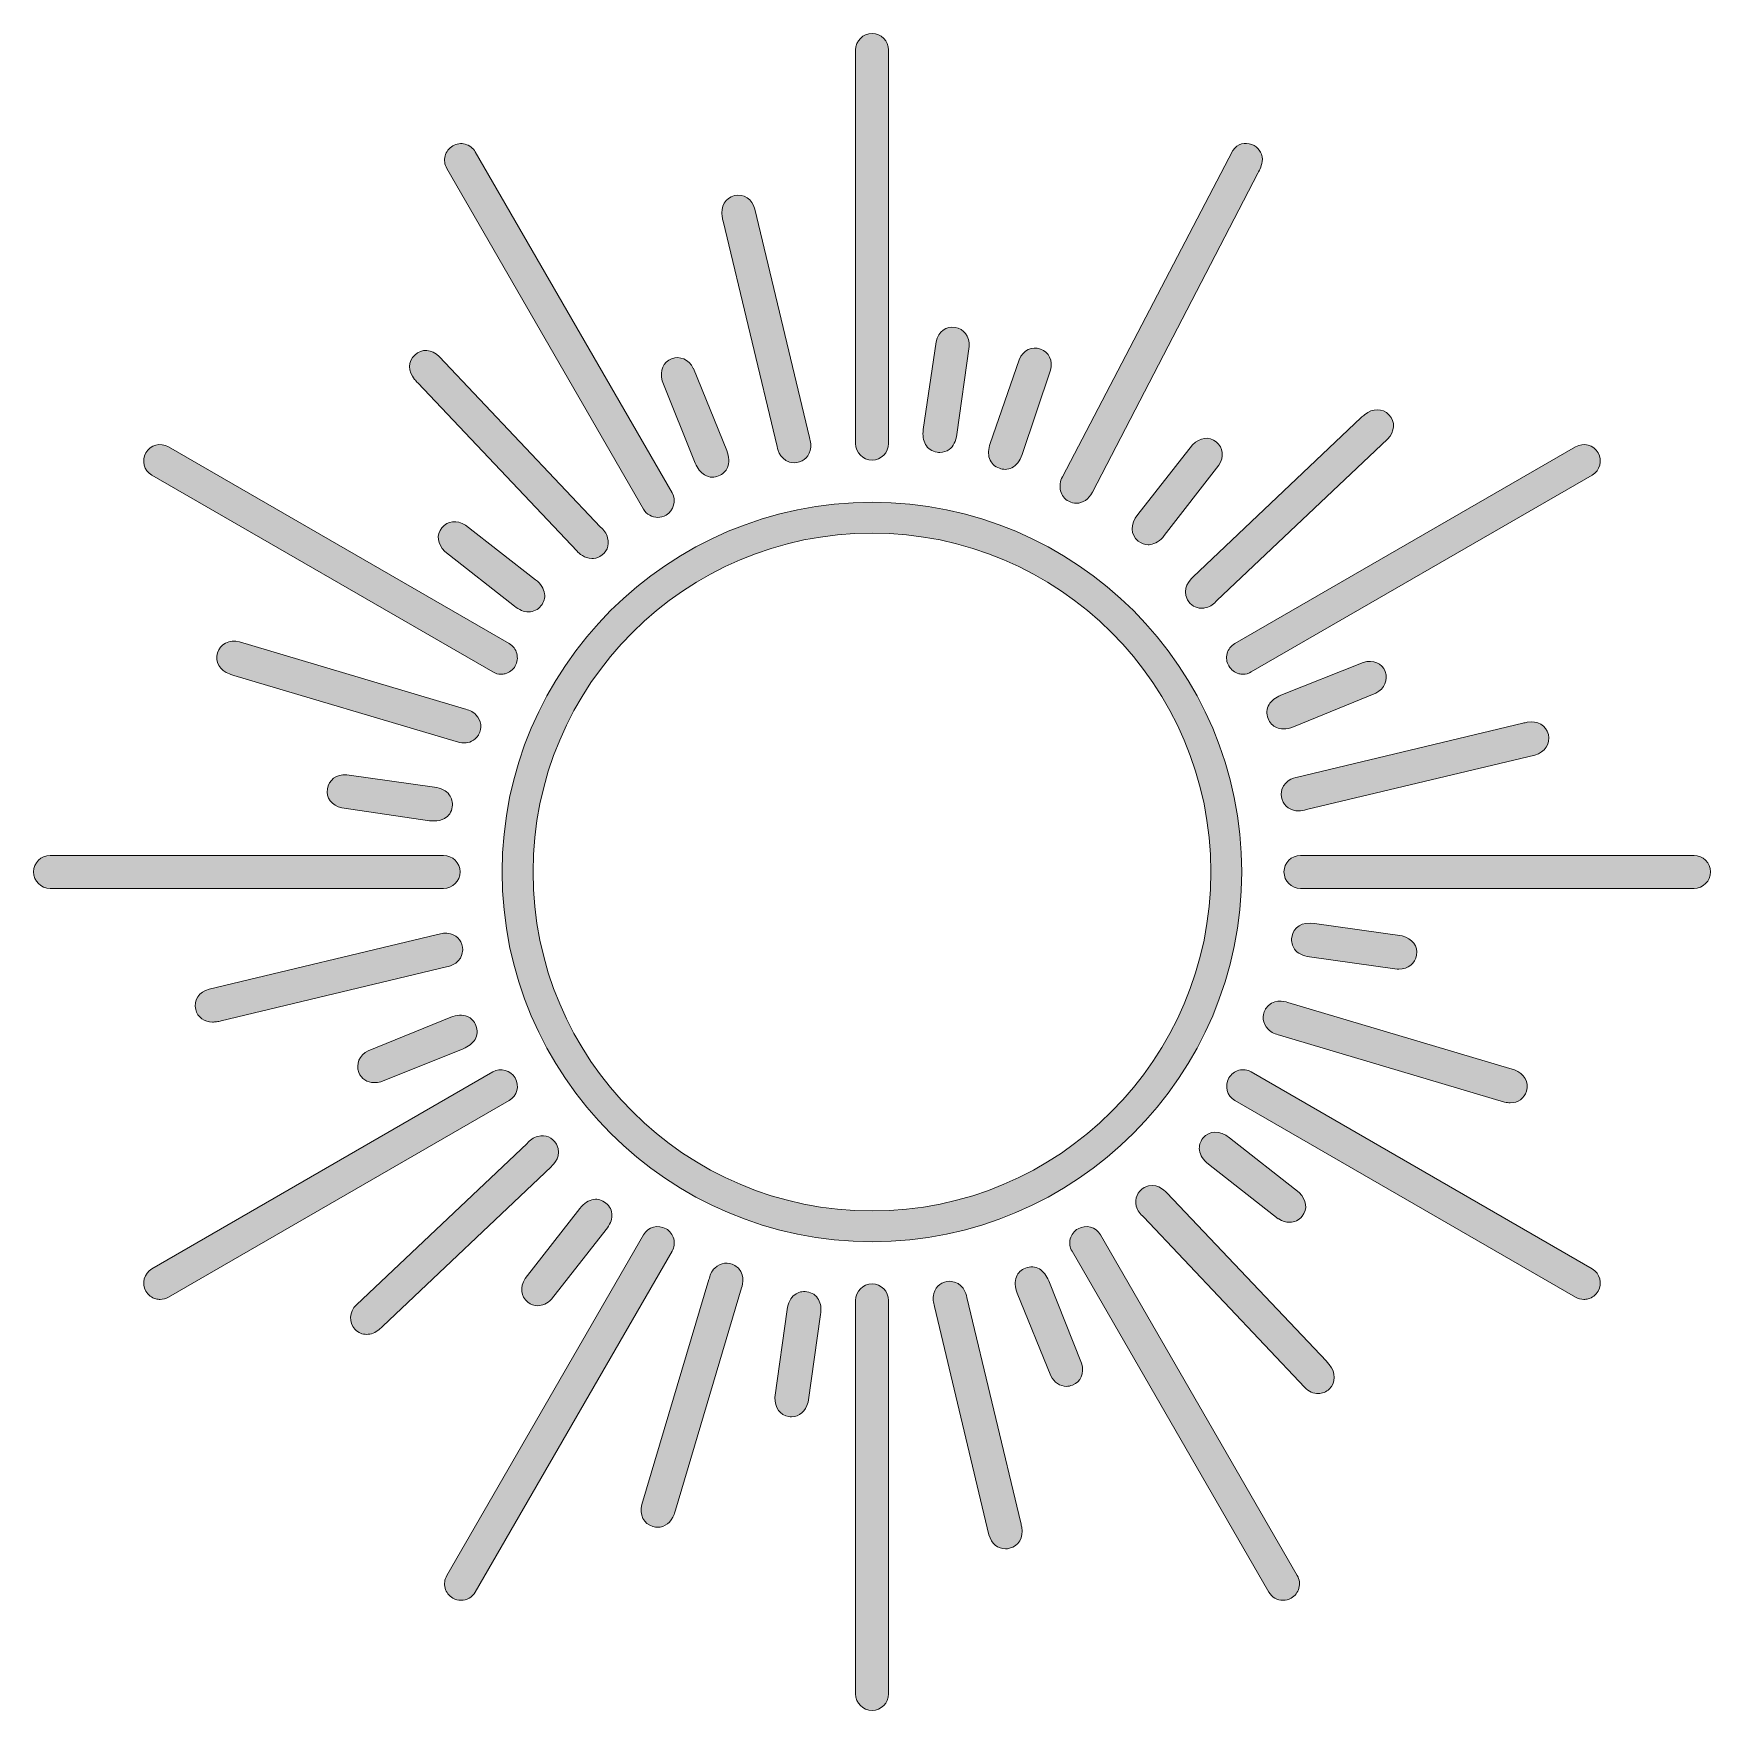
# Model space of a CAD drawing. Header units: inches. Extents: x 0 to 12, y -24.4 to -12.4.
import ezdxf

# ---------------------------------------------------------------- set-up
doc = ezdxf.new("R2010")
doc.units = ezdxf.units.IN
doc.header["$MEASUREMENT"] = 0
doc.layers.add('Layer 1', color=7, linetype='Continuous')

msp = doc.modelspace()

# ---------------------------------------------------------------- hatches: boundary and pattern name
at = {"layer": 'Layer 1', "true_color": 0xffffff}
h = msp.add_hatch(color=7, dxfattribs=at)
h.dxf.hatch_style = 2
edge = h.paths.add_edge_path()
edge.add_spline(control_points=[(5.999, -15.415), (6.064, -15.415), (6.117, -15.362), (6.117, -15.297), (6.117, -15.297), (6.117, -12.481), (6.117, -12.481), (6.117, -12.416), (6.064, -12.363), (5.999, -12.363), (5.934, -12.363), (5.881, -12.416), (5.881, -12.481), (5.881, -12.481), (5.881, -15.297), (5.881, -15.297), (5.881, -15.362), (5.934, -15.415), (5.999, -15.415)], knot_values=[0, 0, 0, 0, 1, 1, 1, 2, 2, 2, 3, 3, 3, 4, 4, 4, 5, 5, 5, 6, 6, 6, 6], degree=3, periodic=1)
h = msp.add_hatch(color=7, dxfattribs=at)
h.dxf.hatch_style = 2
edge = h.paths.add_edge_path()
edge.add_spline(control_points=[(4.364, -15.767), (4.386, -15.805), (4.425, -15.826), (4.466, -15.826), (4.486, -15.826), (4.506, -15.821), (4.525, -15.81), (4.581, -15.777), (4.6, -15.705), (4.568, -15.649), (4.568, -15.649), (3.16, -13.21), (3.16, -13.21), (3.144, -13.183), (3.119, -13.163), (3.088, -13.155), (3.058, -13.147), (3.026, -13.151), (2.999, -13.167), (2.999, -13.167), (2.999, -13.167), (2.999, -13.167), (2.972, -13.183), (2.952, -13.208), (2.944, -13.239), (2.936, -13.269), (2.94, -13.301), (2.956, -13.328), (2.956, -13.328), (4.364, -15.767), (4.364, -15.767)], knot_values=[0, 0, 0, 0, 1, 1, 1, 2, 2, 2, 3, 3, 3, 4, 4, 4, 5, 5, 5, 6, 6, 6, 7, 7, 7, 8, 8, 8, 9, 9, 9, 10, 10, 10, 10], degree=3, periodic=1)
h = msp.add_hatch(color=7, dxfattribs=at)
h.dxf.hatch_style = 2
edge = h.paths.add_edge_path()
edge.add_spline(control_points=[(7.407, -15.71), (7.425, -15.719), (7.443, -15.724), (7.461, -15.724), (7.506, -15.724), (7.55, -15.696), (7.576, -15.646), (7.576, -15.646), (8.76, -13.363), (8.76, -13.363), (8.774, -13.336), (8.79, -13.306), (8.792, -13.263), (8.789, -13.212), (8.762, -13.175), (8.718, -13.158), (8.666, -13.138), (8.617, -13.151), (8.581, -13.2), (8.581, -13.2), (7.361, -15.535), (7.361, -15.535), (7.345, -15.567), (7.34, -15.603), (7.348, -15.635), (7.356, -15.668), (7.377, -15.695), (7.407, -15.71)], knot_values=[0, 0, 0, 0, 1, 1, 1, 2, 2, 2, 3, 3, 3, 4, 4, 4, 5, 5, 5, 6, 6, 6, 7, 7, 7, 8, 8, 8, 9, 9, 9, 9], degree=3, periodic=1)
h = msp.add_hatch(color=7, dxfattribs=at)
h.dxf.hatch_style = 2
edge = h.paths.add_edge_path()
edge.add_spline(control_points=[(4.934, -13.706), (4.934, -13.706), (5.319, -15.319), (5.319, -15.319), (5.319, -15.319), (5.319, -15.319), (5.319, -15.319), (5.326, -15.346), (5.346, -15.429), (5.441, -15.435), (5.499, -15.433), (5.538, -15.403), (5.556, -15.347), (5.567, -15.313), (5.559, -15.282), (5.551, -15.255), (5.551, -15.255), (5.161, -13.619), (5.161, -13.619), (5.142, -13.547), (5.08, -13.507), (5.015, -13.523), (4.95, -13.539), (4.914, -13.6), (4.927, -13.674), (4.929, -13.685), (4.931, -13.696), (4.934, -13.706)], knot_values=[0, 0, 0, 0, 1, 1, 1, 2, 2, 2, 3, 3, 3, 4, 4, 4, 5, 5, 5, 6, 6, 6, 7, 7, 7, 8, 8, 8, 9, 9, 9, 9], degree=3, periodic=1)
h = msp.add_hatch(color=7, dxfattribs=at)
h.dxf.hatch_style = 2
edge = h.paths.add_edge_path()
edge.add_spline(control_points=[(6.464, -15.359), (6.471, -15.36), (6.478, -15.361), (6.484, -15.361), (6.509, -15.361), (6.532, -15.353), (6.552, -15.339), (6.581, -15.317), (6.599, -15.28), (6.606, -15.233), (6.606, -15.233), (6.694, -14.602), (6.694, -14.602), (6.697, -14.53), (6.657, -14.476), (6.593, -14.466), (6.529, -14.456), (6.476, -14.495), (6.457, -14.569), (6.457, -14.569), (6.366, -15.196), (6.366, -15.196), (6.36, -15.238), (6.366, -15.275), (6.381, -15.304), (6.399, -15.334), (6.428, -15.354), (6.464, -15.359)], knot_values=[0, 0, 0, 0, 1, 1, 1, 2, 2, 2, 3, 3, 3, 4, 4, 4, 5, 5, 5, 6, 6, 6, 7, 7, 7, 8, 8, 8, 9, 9, 9, 9], degree=3, periodic=1)
h = msp.add_hatch(color=7, dxfattribs=at)
h.dxf.hatch_style = 2
edge = h.paths.add_edge_path()
edge.add_spline(control_points=[(2.748, -14.863), (2.748, -14.863), (3.888, -16.067), (3.888, -16.067), (3.903, -16.082), (3.94, -16.12), (3.993, -16.12), (4.011, -16.12), (4.031, -16.116), (4.052, -16.106), (4.101, -16.076), (4.12, -16.03), (4.107, -15.972), (4.099, -15.937), (4.077, -15.915), (4.057, -15.895), (4.057, -15.895), (2.902, -14.674), (2.902, -14.674), (2.849, -14.621), (2.775, -14.617), (2.727, -14.664), (2.678, -14.71), (2.678, -14.78), (2.726, -14.838), (2.733, -14.846), (2.74, -14.855), (2.748, -14.863)], knot_values=[0, 0, 0, 0, 1, 1, 1, 2, 2, 2, 3, 3, 3, 4, 4, 4, 5, 5, 5, 6, 6, 6, 7, 7, 7, 8, 8, 8, 9, 9, 9, 9], degree=3, periodic=1)
h = msp.add_hatch(color=7, dxfattribs=at)
h.dxf.hatch_style = 2
edge = h.paths.add_edge_path()
edge.add_spline(control_points=[(6.911, -15.474), (6.924, -15.479), (6.938, -15.482), (6.952, -15.482), (6.969, -15.482), (6.985, -15.478), (7, -15.47), (7.033, -15.454), (7.058, -15.422), (7.073, -15.376), (7.073, -15.376), (7.277, -14.773), (7.277, -14.773), (7.294, -14.704), (7.265, -14.642), (7.204, -14.621), (7.143, -14.599), (7.083, -14.628), (7.051, -14.697), (7.051, -14.697), (6.845, -15.296), (6.845, -15.296), (6.831, -15.336), (6.829, -15.373), (6.839, -15.404), (6.851, -15.437), (6.876, -15.463), (6.911, -15.474)], knot_values=[0, 0, 0, 0, 1, 1, 1, 2, 2, 2, 3, 3, 3, 4, 4, 4, 5, 5, 5, 6, 6, 6, 7, 7, 7, 8, 8, 8, 9, 9, 9, 9], degree=3, periodic=1)
h = msp.add_hatch(color=7, dxfattribs=at)
h.dxf.hatch_style = 2
edge = h.paths.add_edge_path()
edge.add_spline(control_points=[(4.734, -15.437), (4.749, -15.476), (4.772, -15.505), (4.8, -15.522), (4.818, -15.532), (4.837, -15.538), (4.856, -15.538), (4.871, -15.538), (4.886, -15.535), (4.9, -15.529), (4.931, -15.517), (4.953, -15.495), (4.965, -15.468), (4.979, -15.434), (4.977, -15.393), (4.959, -15.348), (4.959, -15.348), (4.721, -14.761), (4.721, -14.761), (4.721, -14.761), (4.72, -14.759), (4.72, -14.759), (4.687, -14.695), (4.625, -14.667), (4.565, -14.691), (4.505, -14.715), (4.478, -14.775), (4.498, -14.848), (4.498, -14.848), (4.734, -15.437), (4.734, -15.437)], knot_values=[0, 0, 0, 0, 1, 1, 1, 2, 2, 2, 3, 3, 3, 4, 4, 4, 5, 5, 5, 6, 6, 6, 7, 7, 7, 8, 8, 8, 9, 9, 9, 10, 10, 10, 10], degree=3, periodic=1)
h = msp.add_hatch(color=7, dxfattribs=at)
h.dxf.hatch_style = 2
edge = h.paths.add_edge_path()
edge.add_spline(control_points=[(8.256, -16.416), (8.28, -16.455), (8.314, -16.475), (8.356, -16.475), (8.367, -16.475), (8.378, -16.474), (8.39, -16.471), (8.425, -16.464), (8.447, -16.441), (8.467, -16.421), (8.467, -16.421), (9.688, -15.266), (9.688, -15.266), (9.741, -15.213), (9.745, -15.139), (9.698, -15.091), (9.652, -15.043), (9.582, -15.043), (9.524, -15.091), (9.524, -15.091), (9.524, -15.091), (9.524, -15.091), (9.516, -15.098), (9.507, -15.105), (9.499, -15.112), (9.499, -15.112), (8.295, -16.253), (8.295, -16.253), (8.275, -16.272), (8.213, -16.331), (8.256, -16.416)], knot_values=[0, 0, 0, 0, 1, 1, 1, 2, 2, 2, 3, 3, 3, 4, 4, 4, 5, 5, 5, 6, 6, 6, 7, 7, 7, 8, 8, 8, 9, 9, 9, 10, 10, 10, 10], degree=3, periodic=1)
h = msp.add_hatch(color=7, dxfattribs=at)
h.dxf.hatch_style = 2
edge = h.paths.add_edge_path()
edge.add_spline(control_points=[(0.846, -15.524), (0.846, -15.524), (3.285, -16.932), (3.285, -16.932), (3.303, -16.943), (3.323, -16.948), (3.343, -16.948), (3.354, -16.948), (3.364, -16.947), (3.374, -16.944), (3.404, -16.936), (3.43, -16.916), (3.446, -16.889), (3.461, -16.862), (3.465, -16.83), (3.457, -16.8), (3.449, -16.769), (3.43, -16.744), (3.402, -16.728), (3.402, -16.728), (0.964, -15.32), (0.964, -15.32), (0.907, -15.288), (0.835, -15.307), (0.803, -15.363), (0.77, -15.419), (0.789, -15.492), (0.846, -15.524)], knot_values=[0, 0, 0, 0, 1, 1, 1, 2, 2, 2, 3, 3, 3, 4, 4, 4, 5, 5, 5, 6, 6, 6, 7, 7, 7, 8, 8, 8, 9, 9, 9, 9], degree=3, periodic=1)
h = msp.add_hatch(color=7, dxfattribs=at)
h.dxf.hatch_style = 2
edge = h.paths.add_edge_path()
edge.add_spline(control_points=[(7.976, -16.021), (7.981, -16.021), (7.985, -16.021), (7.99, -16.02), (8.026, -16.016), (8.061, -15.993), (8.09, -15.956), (8.09, -15.956), (8.481, -15.453), (8.481, -15.453), (8.52, -15.393), (8.512, -15.325), (8.462, -15.285), (8.411, -15.245), (8.346, -15.252), (8.292, -15.306), (8.292, -15.306), (7.9, -15.804), (7.9, -15.804), (7.845, -15.875), (7.847, -15.949), (7.904, -15.995), (7.926, -16.012), (7.951, -16.021), (7.976, -16.021)], knot_values=[0, 0, 0, 0, 1, 1, 1, 2, 2, 2, 3, 3, 3, 4, 4, 4, 5, 5, 5, 6, 6, 6, 7, 7, 7, 8, 8, 8, 8], degree=3, periodic=1)
h = msp.add_hatch(color=7, dxfattribs=at)
h.dxf.hatch_style = 2
edge = h.paths.add_edge_path()
edge.add_spline(control_points=[(8.54, -16.8), (8.532, -16.83), (8.536, -16.862), (8.552, -16.889), (8.568, -16.916), (8.593, -16.936), (8.624, -16.944), (8.634, -16.947), (8.644, -16.948), (8.654, -16.948), (8.675, -16.948), (8.695, -16.943), (8.713, -16.932), (8.713, -16.932), (11.152, -15.524), (11.152, -15.524), (11.208, -15.492), (11.227, -15.419), (11.195, -15.363), (11.162, -15.307), (11.09, -15.288), (11.034, -15.32), (11.034, -15.32), (8.595, -16.728), (8.595, -16.728), (8.568, -16.744), (8.548, -16.769), (8.54, -16.8)], knot_values=[0, 0, 0, 0, 1, 1, 1, 2, 2, 2, 3, 3, 3, 4, 4, 4, 5, 5, 5, 6, 6, 6, 7, 7, 7, 8, 8, 8, 9, 9, 9, 9], degree=3, periodic=1)
h = msp.add_hatch(color=7, dxfattribs=at)
h.dxf.hatch_style = 2
edge = h.paths.add_edge_path()
edge.add_spline(control_points=[(5.999, -15.717), (4.54, -15.717), (3.352, -16.904), (3.352, -18.363), (3.352, -19.822), (4.54, -21.009), (5.999, -21.009), (7.458, -21.009), (8.645, -19.822), (8.645, -18.363), (8.645, -16.904), (7.458, -15.717), (5.999, -15.717)], knot_values=[0, 0, 0, 0, 1, 1, 1, 2, 2, 2, 3, 3, 3, 4, 4, 4, 4], degree=3, periodic=1)
edge = h.paths.add_edge_path()
edge.add_spline(control_points=[(8.424, -18.363), (8.424, -19.701), (7.336, -20.789), (5.999, -20.789), (4.661, -20.789), (3.573, -19.701), (3.573, -18.363), (3.573, -17.026), (4.661, -15.938), (5.999, -15.938), (7.336, -15.938), (8.424, -17.026), (8.424, -18.363)], knot_values=[0, 0, 0, 0, 1, 1, 1, 2, 2, 2, 3, 3, 3, 4, 4, 4, 4], degree=3, periodic=1)
h = msp.add_hatch(color=7, dxfattribs=at)
h.dxf.hatch_style = 2
edge = h.paths.add_edge_path()
edge.add_spline(control_points=[(3.63, -16.458), (3.651, -16.432), (3.66, -16.402), (3.656, -16.372), (3.651, -16.336), (3.629, -16.301), (3.591, -16.272), (3.591, -16.272), (3.089, -15.881), (3.089, -15.881), (3.028, -15.842), (2.961, -15.85), (2.921, -15.9), (2.88, -15.951), (2.888, -16.016), (2.942, -16.07), (2.942, -16.07), (3.44, -16.461), (3.44, -16.461), (3.473, -16.488), (3.508, -16.502), (3.54, -16.502), (3.541, -16.502), (3.541, -16.502), (3.542, -16.502), (3.577, -16.502), (3.608, -16.486), (3.63, -16.458)], knot_values=[0, 0, 0, 0, 1, 1, 1, 2, 2, 2, 3, 3, 3, 4, 4, 4, 5, 5, 5, 6, 6, 6, 7, 7, 7, 8, 8, 8, 9, 9, 9, 9], degree=3, periodic=1)
h = msp.add_hatch(color=7, dxfattribs=at)
h.dxf.hatch_style = 2
edge = h.paths.add_edge_path()
edge.add_spline(control_points=[(3.081, -17.439), (3.114, -17.439), (3.153, -17.428), (3.183, -17.384), (3.183, -17.384), (3.184, -17.382), (3.184, -17.382), (3.211, -17.332), (3.205, -17.282), (3.165, -17.238), (3.141, -17.212), (3.11, -17.204), (3.083, -17.196), (3.083, -17.196), (1.472, -16.717), (1.472, -16.717), (1.4, -16.698), (1.334, -16.731), (1.315, -16.796), (1.297, -16.86), (1.332, -16.921), (1.402, -16.946), (1.412, -16.95), (1.423, -16.954), (1.433, -16.957), (1.433, -16.957), (3.023, -17.429), (3.023, -17.429), (3.034, -17.433), (3.056, -17.439), (3.081, -17.439)], knot_values=[0, 0, 0, 0, 1, 1, 1, 2, 2, 2, 3, 3, 3, 4, 4, 4, 5, 5, 5, 6, 6, 6, 7, 7, 7, 8, 8, 8, 9, 9, 9, 10, 10, 10, 10], degree=3, periodic=1)
h = msp.add_hatch(color=7, dxfattribs=at)
h.dxf.hatch_style = 2
edge = h.paths.add_edge_path()
edge.add_spline(control_points=[(8.894, -17.33), (8.909, -17.336), (8.925, -17.339), (8.943, -17.339), (8.965, -17.339), (8.989, -17.334), (9.014, -17.324), (9.014, -17.324), (9.603, -17.084), (9.603, -17.084), (9.667, -17.051), (9.694, -16.989), (9.671, -16.929), (9.647, -16.869), (9.587, -16.842), (9.513, -16.863), (9.513, -16.863), (8.925, -17.098), (8.925, -17.098), (8.886, -17.114), (8.856, -17.137), (8.84, -17.165), (8.822, -17.195), (8.819, -17.231), (8.833, -17.265), (8.845, -17.295), (8.867, -17.318), (8.894, -17.33)], knot_values=[0, 0, 0, 0, 1, 1, 1, 2, 2, 2, 3, 3, 3, 4, 4, 4, 5, 5, 5, 6, 6, 6, 7, 7, 7, 8, 8, 8, 9, 9, 9, 9], degree=3, periodic=1)
h = msp.add_hatch(color=7, dxfattribs=at)
h.dxf.hatch_style = 2
edge = h.paths.add_edge_path()
edge.add_spline(control_points=[(9.015, -17.92), (9.027, -17.924), (9.039, -17.926), (9.05, -17.926), (9.07, -17.926), (9.09, -17.921), (9.107, -17.916), (9.107, -17.916), (10.743, -17.526), (10.743, -17.526), (10.815, -17.506), (10.855, -17.444), (10.839, -17.379), (10.822, -17.314), (10.762, -17.279), (10.688, -17.292), (10.677, -17.294), (10.666, -17.296), (10.656, -17.298), (10.656, -17.298), (9.043, -17.684), (9.043, -17.684), (9.016, -17.69), (8.933, -17.71), (8.927, -17.806), (8.929, -17.863), (8.959, -17.903), (9.015, -17.92)], knot_values=[0, 0, 0, 0, 1, 1, 1, 2, 2, 2, 3, 3, 3, 4, 4, 4, 5, 5, 5, 6, 6, 6, 7, 7, 7, 8, 8, 8, 9, 9, 9, 9], degree=3, periodic=1)
h = msp.add_hatch(color=7, dxfattribs=at)
h.dxf.hatch_style = 2
edge = h.paths.add_edge_path()
edge.add_spline(control_points=[(2.868, -17.756), (2.868, -17.756), (2.24, -17.669), (2.24, -17.669), (2.24, -17.669), (2.238, -17.668), (2.238, -17.668), (2.166, -17.663), (2.111, -17.705), (2.102, -17.769), (2.092, -17.833), (2.131, -17.886), (2.205, -17.905), (2.205, -17.905), (2.832, -17.996), (2.832, -17.996), (2.843, -17.997), (2.854, -17.998), (2.865, -17.998), (2.893, -17.998), (2.918, -17.992), (2.939, -17.98), (2.97, -17.963), (2.99, -17.934), (2.995, -17.898), (3, -17.865), (2.992, -17.835), (2.974, -17.81), (2.952, -17.781), (2.916, -17.762), (2.868, -17.756)], knot_values=[0, 0, 0, 0, 1, 1, 1, 2, 2, 2, 3, 3, 3, 4, 4, 4, 5, 5, 5, 6, 6, 6, 7, 7, 7, 8, 8, 8, 9, 9, 9, 10, 10, 10, 10], degree=3, periodic=1)
h = msp.add_hatch(color=7, dxfattribs=at)
h.dxf.hatch_style = 2
edge = h.paths.add_edge_path()
edge.add_spline(control_points=[(3.051, -18.363), (3.051, -18.298), (2.998, -18.245), (2.933, -18.245), (2.933, -18.245), (0.117, -18.245), (0.117, -18.245), (0.052, -18.245), (-0.001, -18.298), (-0.001, -18.363), (-0.001, -18.428), (0.052, -18.481), (0.117, -18.481), (0.117, -18.481), (2.933, -18.481), (2.933, -18.481), (2.998, -18.481), (3.051, -18.428), (3.051, -18.363)], knot_values=[0, 0, 0, 0, 1, 1, 1, 2, 2, 2, 3, 3, 3, 4, 4, 4, 5, 5, 5, 6, 6, 6, 6], degree=3, periodic=1)
h = msp.add_hatch(color=7, dxfattribs=at)
h.dxf.hatch_style = 2
edge = h.paths.add_edge_path()
edge.add_spline(control_points=[(11.881, -18.245), (11.881, -18.245), (9.065, -18.245), (9.065, -18.245), (9, -18.245), (8.947, -18.298), (8.947, -18.363), (8.947, -18.428), (9, -18.481), (9.065, -18.481), (9.065, -18.481), (11.881, -18.481), (11.881, -18.481), (11.946, -18.481), (11.999, -18.428), (11.999, -18.363), (11.999, -18.298), (11.946, -18.245), (11.881, -18.245)], knot_values=[0, 0, 0, 0, 1, 1, 1, 2, 2, 2, 3, 3, 3, 4, 4, 4, 5, 5, 5, 6, 6, 6, 6], degree=3, periodic=1)
h = msp.add_hatch(color=7, dxfattribs=at)
h.dxf.hatch_style = 2
edge = h.paths.add_edge_path()
edge.add_spline(control_points=[(9.129, -18.97), (9.129, -18.97), (9.757, -19.058), (9.757, -19.058), (9.757, -19.058), (9.76, -19.058), (9.76, -19.058), (9.763, -19.058), (9.765, -19.058), (9.768, -19.058), (9.836, -19.058), (9.887, -19.019), (9.896, -18.958), (9.906, -18.893), (9.866, -18.84), (9.793, -18.821), (9.793, -18.821), (9.166, -18.731), (9.166, -18.731), (9.077, -18.718), (9.013, -18.757), (9.003, -18.829), (8.998, -18.862), (9.005, -18.892), (9.023, -18.916), (9.045, -18.945), (9.082, -18.964), (9.129, -18.97)], knot_values=[0, 0, 0, 0, 1, 1, 1, 2, 2, 2, 3, 3, 3, 4, 4, 4, 5, 5, 5, 6, 6, 6, 7, 7, 7, 8, 8, 8, 9, 9, 9, 9], degree=3, periodic=1)
h = msp.add_hatch(color=7, dxfattribs=at)
h.dxf.hatch_style = 2
edge = h.paths.add_edge_path()
edge.add_spline(control_points=[(3.07, -18.921), (3.069, -18.863), (3.039, -18.824), (2.982, -18.806), (2.948, -18.795), (2.917, -18.803), (2.89, -18.811), (2.89, -18.811), (1.255, -19.201), (1.255, -19.201), (1.183, -19.22), (1.143, -19.282), (1.159, -19.347), (1.173, -19.403), (1.22, -19.437), (1.28, -19.437), (1.289, -19.437), (1.299, -19.436), (1.309, -19.435), (1.32, -19.433), (1.331, -19.431), (1.342, -19.428), (1.342, -19.428), (2.955, -19.042), (2.955, -19.042), (2.982, -19.036), (3.065, -19.016), (3.07, -18.921)], knot_values=[0, 0, 0, 0, 1, 1, 1, 2, 2, 2, 3, 3, 3, 4, 4, 4, 5, 5, 5, 6, 6, 6, 7, 7, 7, 8, 8, 8, 9, 9, 9, 9], degree=3, periodic=1)
h = msp.add_hatch(color=7, dxfattribs=at)
h.dxf.hatch_style = 2
edge = h.paths.add_edge_path()
edge.add_spline(control_points=[(8.815, -19.343), (8.815, -19.343), (8.814, -19.345), (8.814, -19.345), (8.786, -19.395), (8.793, -19.444), (8.833, -19.488), (8.857, -19.515), (8.887, -19.523), (8.915, -19.53), (8.915, -19.53), (10.526, -20.01), (10.526, -20.01), (10.539, -20.013), (10.553, -20.015), (10.566, -20.015), (10.621, -20.015), (10.667, -19.983), (10.682, -19.931), (10.701, -19.866), (10.666, -19.806), (10.596, -19.78), (10.585, -19.776), (10.575, -19.772), (10.564, -19.769), (10.564, -19.769), (8.975, -19.297), (8.975, -19.297), (8.948, -19.289), (8.866, -19.265), (8.815, -19.343)], knot_values=[0, 0, 0, 0, 1, 1, 1, 2, 2, 2, 3, 3, 3, 4, 4, 4, 5, 5, 5, 6, 6, 6, 7, 7, 7, 8, 8, 8, 9, 9, 9, 10, 10, 10, 10], degree=3, periodic=1)
h = msp.add_hatch(color=7, dxfattribs=at)
h.dxf.hatch_style = 2
edge = h.paths.add_edge_path()
edge.add_spline(control_points=[(2.437, -19.87), (2.452, -19.87), (2.468, -19.868), (2.484, -19.864), (2.484, -19.864), (3.072, -19.628), (3.072, -19.628), (3.112, -19.613), (3.141, -19.59), (3.158, -19.562), (3.176, -19.531), (3.178, -19.496), (3.164, -19.462), (3.152, -19.431), (3.131, -19.409), (3.103, -19.397), (3.069, -19.382), (3.028, -19.385), (2.984, -19.403), (2.984, -19.403), (2.394, -19.642), (2.394, -19.642), (2.33, -19.675), (2.303, -19.737), (2.327, -19.797), (2.345, -19.844), (2.386, -19.87), (2.437, -19.87)], knot_values=[0, 0, 0, 0, 1, 1, 1, 2, 2, 2, 3, 3, 3, 4, 4, 4, 5, 5, 5, 6, 6, 6, 7, 7, 7, 8, 8, 8, 9, 9, 9, 9], degree=3, periodic=1)
h = msp.add_hatch(color=7, dxfattribs=at)
h.dxf.hatch_style = 2
edge = h.paths.add_edge_path()
edge.add_spline(control_points=[(3.446, -19.837), (3.413, -19.781), (3.341, -19.762), (3.285, -19.794), (3.285, -19.794), (0.846, -21.202), (0.846, -21.202), (0.79, -21.235), (0.77, -21.307), (0.803, -21.363), (0.818, -21.39), (0.844, -21.41), (0.874, -21.418), (0.884, -21.421), (0.895, -21.422), (0.905, -21.422), (0.925, -21.422), (0.945, -21.417), (0.964, -21.406), (0.964, -21.406), (3.402, -19.998), (3.402, -19.998), (3.459, -19.966), (3.478, -19.894), (3.446, -19.837)], knot_values=[0, 0, 0, 0, 1, 1, 1, 2, 2, 2, 3, 3, 3, 4, 4, 4, 5, 5, 5, 6, 6, 6, 7, 7, 7, 8, 8, 8, 8], degree=3, periodic=1)
h = msp.add_hatch(color=7, dxfattribs=at)
h.dxf.hatch_style = 2
edge = h.paths.add_edge_path()
edge.add_spline(control_points=[(11.152, -21.202), (11.152, -21.202), (8.713, -19.794), (8.713, -19.794), (8.686, -19.779), (8.654, -19.774), (8.624, -19.782), (8.593, -19.791), (8.568, -19.81), (8.552, -19.837), (8.52, -19.894), (8.539, -19.966), (8.595, -19.998), (8.595, -19.998), (11.034, -21.406), (11.034, -21.406), (11.052, -21.417), (11.072, -21.422), (11.093, -21.422), (11.103, -21.422), (11.113, -21.421), (11.123, -21.418), (11.154, -21.41), (11.179, -21.39), (11.195, -21.363), (11.227, -21.307), (11.208, -21.235), (11.152, -21.202)], knot_values=[0, 0, 0, 0, 1, 1, 1, 2, 2, 2, 3, 3, 3, 4, 4, 4, 5, 5, 5, 6, 6, 6, 7, 7, 7, 8, 8, 8, 9, 9, 9, 9], degree=3, periodic=1)
h = msp.add_hatch(color=7, dxfattribs=at)
h.dxf.hatch_style = 2
edge = h.paths.add_edge_path()
edge.add_spline(control_points=[(3.741, -20.31), (3.712, -20.261), (3.665, -20.242), (3.608, -20.255), (3.573, -20.263), (3.55, -20.285), (3.53, -20.305), (3.53, -20.305), (2.309, -21.46), (2.309, -21.46), (2.257, -21.513), (2.253, -21.587), (2.299, -21.635), (2.323, -21.66), (2.352, -21.672), (2.382, -21.672), (2.413, -21.672), (2.445, -21.66), (2.473, -21.636), (2.473, -21.636), (2.473, -21.636), (2.473, -21.636), (2.482, -21.629), (2.49, -21.622), (2.498, -21.614), (2.498, -21.614), (3.702, -20.473), (3.702, -20.473), (3.722, -20.454), (3.784, -20.396), (3.741, -20.31)], knot_values=[0, 0, 0, 0, 1, 1, 1, 2, 2, 2, 3, 3, 3, 4, 4, 4, 5, 5, 5, 6, 6, 6, 7, 7, 7, 8, 8, 8, 9, 9, 9, 10, 10, 10, 10], degree=3, periodic=1)
h = msp.add_hatch(color=7, dxfattribs=at)
h.dxf.hatch_style = 2
edge = h.paths.add_edge_path()
edge.add_spline(control_points=[(8.342, -20.354), (8.346, -20.39), (8.368, -20.425), (8.406, -20.454), (8.406, -20.454), (8.906, -20.844), (8.906, -20.844), (8.906, -20.844), (8.909, -20.846), (8.909, -20.846), (8.934, -20.862), (8.961, -20.87), (8.987, -20.87), (9.021, -20.87), (9.054, -20.855), (9.077, -20.827), (9.117, -20.776), (9.11, -20.71), (9.056, -20.657), (9.056, -20.657), (8.558, -20.265), (8.558, -20.265), (8.487, -20.21), (8.413, -20.211), (8.367, -20.268), (8.347, -20.294), (8.338, -20.324), (8.342, -20.354)], knot_values=[0, 0, 0, 0, 1, 1, 1, 2, 2, 2, 3, 3, 3, 4, 4, 4, 5, 5, 5, 6, 6, 6, 7, 7, 7, 8, 8, 8, 9, 9, 9, 9], degree=3, periodic=1)
h = msp.add_hatch(color=7, dxfattribs=at)
h.dxf.hatch_style = 2
edge = h.paths.add_edge_path()
edge.add_spline(control_points=[(9.25, -21.864), (9.25, -21.864), (8.109, -20.66), (8.109, -20.66), (8.09, -20.639), (8.031, -20.578), (7.946, -20.621), (7.897, -20.65), (7.878, -20.697), (7.89, -20.754), (7.898, -20.789), (7.921, -20.812), (7.941, -20.832), (7.941, -20.832), (9.096, -22.053), (9.096, -22.053), (9.124, -22.081), (9.159, -22.095), (9.192, -22.095), (9.22, -22.095), (9.248, -22.084), (9.271, -22.063), (9.319, -22.016), (9.319, -21.946), (9.271, -21.888), (9.264, -21.88), (9.257, -21.872), (9.25, -21.864)], knot_values=[0, 0, 0, 0, 1, 1, 1, 2, 2, 2, 3, 3, 3, 4, 4, 4, 5, 5, 5, 6, 6, 6, 7, 7, 7, 8, 8, 8, 9, 9, 9, 9], degree=3, periodic=1)
h = msp.add_hatch(color=7, dxfattribs=at)
h.dxf.hatch_style = 2
edge = h.paths.add_edge_path()
edge.add_spline(control_points=[(4.008, -20.706), (3.972, -20.711), (3.937, -20.733), (3.908, -20.771), (3.908, -20.771), (3.516, -21.273), (3.516, -21.273), (3.478, -21.333), (3.485, -21.401), (3.535, -21.441), (3.557, -21.458), (3.581, -21.467), (3.606, -21.467), (3.64, -21.467), (3.675, -21.451), (3.705, -21.42), (3.705, -21.42), (4.097, -20.922), (4.097, -20.922), (4.123, -20.889), (4.137, -20.854), (4.138, -20.822), (4.138, -20.786), (4.122, -20.754), (4.094, -20.732), (4.067, -20.711), (4.038, -20.702), (4.008, -20.706)], knot_values=[0, 0, 0, 0, 1, 1, 1, 2, 2, 2, 3, 3, 3, 4, 4, 4, 5, 5, 5, 6, 6, 6, 7, 7, 7, 8, 8, 8, 9, 9, 9, 9], degree=3, periodic=1)
h = msp.add_hatch(color=7, dxfattribs=at)
h.dxf.hatch_style = 2
edge = h.paths.add_edge_path()
edge.add_spline(control_points=[(4.58, -20.988), (4.571, -20.958), (4.552, -20.932), (4.525, -20.916), (4.468, -20.884), (4.396, -20.903), (4.364, -20.96), (4.364, -20.96), (2.956, -23.398), (2.956, -23.398), (2.94, -23.426), (2.936, -23.457), (2.944, -23.488), (2.952, -23.518), (2.972, -23.544), (2.999, -23.559), (3.017, -23.57), (3.038, -23.575), (3.057, -23.575), (3.098, -23.575), (3.138, -23.554), (3.16, -23.516), (3.16, -23.516), (4.568, -21.077), (4.568, -21.077), (4.583, -21.05), (4.588, -21.018), (4.58, -20.988)], knot_values=[0, 0, 0, 0, 1, 1, 1, 2, 2, 2, 3, 3, 3, 4, 4, 4, 5, 5, 5, 6, 6, 6, 7, 7, 7, 8, 8, 8, 9, 9, 9, 9], degree=3, periodic=1)
h = msp.add_hatch(color=7, dxfattribs=at)
h.dxf.hatch_style = 2
edge = h.paths.add_edge_path()
edge.add_spline(control_points=[(7.634, -20.96), (7.601, -20.903), (7.529, -20.884), (7.473, -20.916), (7.446, -20.932), (7.426, -20.958), (7.418, -20.988), (7.41, -21.018), (7.414, -21.05), (7.43, -21.077), (7.43, -21.077), (8.838, -23.516), (8.838, -23.516), (8.86, -23.554), (8.899, -23.575), (8.94, -23.575), (8.96, -23.575), (8.98, -23.57), (8.999, -23.559), (9.026, -23.544), (9.045, -23.518), (9.054, -23.488), (9.062, -23.457), (9.058, -23.426), (9.042, -23.398), (9.042, -23.398), (7.634, -20.96), (7.634, -20.96)], knot_values=[0, 0, 0, 0, 1, 1, 1, 2, 2, 2, 3, 3, 3, 4, 4, 4, 5, 5, 5, 6, 6, 6, 7, 7, 7, 8, 8, 8, 9, 9, 9, 9], degree=3, periodic=1)
h = msp.add_hatch(color=7, dxfattribs=at)
h.dxf.hatch_style = 2
edge = h.paths.add_edge_path()
edge.add_spline(control_points=[(5.017, -21.178), (4.967, -21.151), (4.918, -21.157), (4.874, -21.197), (4.848, -21.221), (4.839, -21.252), (4.832, -21.279), (4.832, -21.279), (4.352, -22.89), (4.352, -22.89), (4.333, -22.962), (4.366, -23.028), (4.431, -23.047), (4.443, -23.05), (4.454, -23.052), (4.465, -23.052), (4.516, -23.052), (4.561, -23.018), (4.582, -22.96), (4.586, -22.95), (4.589, -22.939), (4.593, -22.929), (4.593, -22.929), (5.065, -21.339), (5.065, -21.339), (5.073, -21.312), (5.097, -21.231), (5.017, -21.178)], knot_values=[0, 0, 0, 0, 1, 1, 1, 2, 2, 2, 3, 3, 3, 4, 4, 4, 5, 5, 5, 6, 6, 6, 7, 7, 7, 8, 8, 8, 9, 9, 9, 9], degree=3, periodic=1)
h = msp.add_hatch(color=7, dxfattribs=at)
h.dxf.hatch_style = 2
edge = h.paths.add_edge_path()
edge.add_spline(control_points=[(7.264, -21.29), (7.248, -21.25), (7.225, -21.221), (7.197, -21.204), (7.167, -21.186), (7.131, -21.184), (7.097, -21.198), (7.067, -21.21), (7.044, -21.231), (7.032, -21.259), (7.018, -21.292), (7.02, -21.334), (7.038, -21.378), (7.038, -21.378), (7.278, -21.968), (7.278, -21.968), (7.303, -22.016), (7.345, -22.044), (7.39, -22.044), (7.404, -22.044), (7.418, -22.041), (7.433, -22.035), (7.493, -22.012), (7.52, -21.951), (7.499, -21.878), (7.499, -21.878), (7.264, -21.29), (7.264, -21.29)], knot_values=[0, 0, 0, 0, 1, 1, 1, 2, 2, 2, 3, 3, 3, 4, 4, 4, 5, 5, 5, 6, 6, 6, 7, 7, 7, 8, 8, 8, 9, 9, 9, 9], degree=3, periodic=1)
h = msp.add_hatch(color=7, dxfattribs=at)
h.dxf.hatch_style = 2
edge = h.paths.add_edge_path()
edge.add_spline(control_points=[(5.999, -21.311), (5.934, -21.311), (5.881, -21.364), (5.881, -21.429), (5.881, -21.429), (5.881, -24.245), (5.881, -24.245), (5.881, -24.31), (5.934, -24.363), (5.999, -24.363), (6.064, -24.363), (6.117, -24.31), (6.117, -24.245), (6.117, -24.245), (6.117, -21.429), (6.117, -21.429), (6.117, -21.364), (6.064, -21.311), (5.999, -21.311)], knot_values=[0, 0, 0, 0, 1, 1, 1, 2, 2, 2, 3, 3, 3, 4, 4, 4, 5, 5, 5, 6, 6, 6, 6], degree=3, periodic=1)
h = msp.add_hatch(color=7, dxfattribs=at)
h.dxf.hatch_style = 2
edge = h.paths.add_edge_path()
edge.add_spline(control_points=[(7.064, -23.02), (7.064, -23.02), (6.678, -21.407), (6.678, -21.407), (6.678, -21.407), (6.678, -21.407), (6.678, -21.407), (6.671, -21.38), (6.652, -21.297), (6.556, -21.292), (6.499, -21.293), (6.459, -21.323), (6.442, -21.38), (6.431, -21.414), (6.439, -21.445), (6.446, -21.472), (6.446, -21.472), (6.836, -23.107), (6.836, -23.107), (6.853, -23.168), (6.9, -23.207), (6.954, -23.207), (6.964, -23.207), (6.973, -23.205), (6.983, -23.203), (7.048, -23.187), (7.083, -23.126), (7.07, -23.052), (7.068, -23.042), (7.066, -23.031), (7.064, -23.02)], knot_values=[0, 0, 0, 0, 1, 1, 1, 2, 2, 2, 3, 3, 3, 4, 4, 4, 5, 5, 5, 6, 6, 6, 7, 7, 7, 8, 8, 8, 9, 9, 9, 10, 10, 10, 10], degree=3, periodic=1)
h = msp.add_hatch(color=7, dxfattribs=at)
h.dxf.hatch_style = 2
edge = h.paths.add_edge_path()
edge.add_spline(control_points=[(5.533, -21.367), (5.5, -21.362), (5.47, -21.369), (5.446, -21.388), (5.417, -21.41), (5.398, -21.446), (5.392, -21.494), (5.392, -21.494), (5.304, -22.124), (5.304, -22.124), (5.301, -22.196), (5.341, -22.251), (5.404, -22.26), (5.411, -22.261), (5.417, -22.262), (5.423, -22.262), (5.479, -22.262), (5.524, -22.223), (5.541, -22.157), (5.541, -22.157), (5.631, -21.53), (5.631, -21.53), (5.637, -21.488), (5.632, -21.451), (5.616, -21.423), (5.599, -21.392), (5.569, -21.372), (5.533, -21.367)], knot_values=[0, 0, 0, 0, 1, 1, 1, 2, 2, 2, 3, 3, 3, 4, 4, 4, 5, 5, 5, 6, 6, 6, 7, 7, 7, 8, 8, 8, 9, 9, 9, 9], degree=3, periodic=1)

# ---------------------------------------------------------------- linework, layer by layer
at = {"layer": 'Layer 1', "lineweight": 0}
for points, knots in [([(5.999, -15.415), (6.064, -15.415), (6.117, -15.362), (6.117, -15.297), (6.117, -15.297), (6.117, -12.481), (6.117, -12.481), (6.117, -12.416), (6.064, -12.363), (5.999, -12.363), (5.934, -12.363), (5.881, -12.416), (5.881, -12.481), (5.881, -12.481), (5.881, -15.297), (5.881, -15.297), (5.881, -15.362), (5.934, -15.415), (5.999, -15.415)], [0, 0, 0, 0, 1, 1, 1, 2, 2, 2, 3, 3, 3, 4, 4, 4, 5, 5, 5, 6, 6, 6, 6]), ([(4.364, -15.767), (4.386, -15.805), (4.425, -15.826), (4.466, -15.826), (4.486, -15.826), (4.506, -15.821), (4.525, -15.81), (4.581, -15.777), (4.6, -15.705), (4.568, -15.649), (4.568, -15.649), (3.16, -13.21), (3.16, -13.21), (3.144, -13.183), (3.119, -13.163), (3.088, -13.155), (3.058, -13.147), (3.026, -13.151), (2.999, -13.167), (2.999, -13.167), (2.999, -13.167), (2.999, -13.167), (2.972, -13.183), (2.952, -13.208), (2.944, -13.239), (2.936, -13.269), (2.94, -13.301), (2.956, -13.328), (2.956, -13.328), (4.364, -15.767), (4.364, -15.767)], [0, 0, 0, 0, 1, 1, 1, 2, 2, 2, 3, 3, 3, 4, 4, 4, 5, 5, 5, 6, 6, 6, 7, 7, 7, 8, 8, 8, 9, 9, 9, 10, 10, 10, 10]), ([(7.407, -15.71), (7.425, -15.719), (7.443, -15.724), (7.461, -15.724), (7.506, -15.724), (7.55, -15.696), (7.576, -15.646), (7.576, -15.646), (8.76, -13.363), (8.76, -13.363), (8.774, -13.336), (8.79, -13.306), (8.792, -13.263), (8.789, -13.212), (8.762, -13.175), (8.718, -13.158), (8.666, -13.138), (8.617, -13.151), (8.581, -13.2), (8.581, -13.2), (7.361, -15.535), (7.361, -15.535), (7.345, -15.567), (7.34, -15.603), (7.348, -15.635), (7.356, -15.668), (7.377, -15.695), (7.407, -15.71)], [0, 0, 0, 0, 1, 1, 1, 2, 2, 2, 3, 3, 3, 4, 4, 4, 5, 5, 5, 6, 6, 6, 7, 7, 7, 8, 8, 8, 9, 9, 9, 9]), ([(4.934, -13.706), (4.934, -13.706), (5.319, -15.319), (5.319, -15.319), (5.319, -15.319), (5.319, -15.319), (5.319, -15.319), (5.326, -15.346), (5.346, -15.429), (5.441, -15.435), (5.499, -15.433), (5.538, -15.403), (5.556, -15.347), (5.567, -15.313), (5.559, -15.282), (5.551, -15.255), (5.551, -15.255), (5.161, -13.619), (5.161, -13.619), (5.142, -13.547), (5.08, -13.507), (5.015, -13.523), (4.95, -13.539), (4.914, -13.6), (4.927, -13.674), (4.929, -13.685), (4.931, -13.696), (4.934, -13.706)], [0, 0, 0, 0, 1, 1, 1, 2, 2, 2, 3, 3, 3, 4, 4, 4, 5, 5, 5, 6, 6, 6, 7, 7, 7, 8, 8, 8, 9, 9, 9, 9]), ([(6.464, -15.359), (6.471, -15.36), (6.478, -15.361), (6.484, -15.361), (6.509, -15.361), (6.532, -15.353), (6.552, -15.339), (6.581, -15.317), (6.599, -15.28), (6.606, -15.233), (6.606, -15.233), (6.694, -14.602), (6.694, -14.602), (6.697, -14.53), (6.657, -14.476), (6.593, -14.466), (6.529, -14.456), (6.476, -14.495), (6.457, -14.569), (6.457, -14.569), (6.366, -15.196), (6.366, -15.196), (6.36, -15.238), (6.366, -15.275), (6.381, -15.304), (6.399, -15.334), (6.428, -15.354), (6.464, -15.359)], [0, 0, 0, 0, 1, 1, 1, 2, 2, 2, 3, 3, 3, 4, 4, 4, 5, 5, 5, 6, 6, 6, 7, 7, 7, 8, 8, 8, 9, 9, 9, 9]), ([(2.748, -14.863), (2.748, -14.863), (3.888, -16.067), (3.888, -16.067), (3.903, -16.082), (3.94, -16.12), (3.993, -16.12), (4.011, -16.12), (4.031, -16.116), (4.052, -16.106), (4.101, -16.076), (4.12, -16.03), (4.107, -15.972), (4.099, -15.937), (4.077, -15.915), (4.057, -15.895), (4.057, -15.895), (2.902, -14.674), (2.902, -14.674), (2.849, -14.621), (2.775, -14.617), (2.727, -14.664), (2.678, -14.71), (2.678, -14.78), (2.726, -14.838), (2.733, -14.846), (2.74, -14.855), (2.748, -14.863)], [0, 0, 0, 0, 1, 1, 1, 2, 2, 2, 3, 3, 3, 4, 4, 4, 5, 5, 5, 6, 6, 6, 7, 7, 7, 8, 8, 8, 9, 9, 9, 9]), ([(6.911, -15.474), (6.924, -15.479), (6.938, -15.482), (6.952, -15.482), (6.969, -15.482), (6.985, -15.478), (7, -15.47), (7.033, -15.454), (7.058, -15.422), (7.073, -15.376), (7.073, -15.376), (7.277, -14.773), (7.277, -14.773), (7.294, -14.704), (7.265, -14.642), (7.204, -14.621), (7.143, -14.599), (7.083, -14.628), (7.051, -14.697), (7.051, -14.697), (6.845, -15.296), (6.845, -15.296), (6.831, -15.336), (6.829, -15.373), (6.839, -15.404), (6.851, -15.437), (6.876, -15.463), (6.911, -15.474)], [0, 0, 0, 0, 1, 1, 1, 2, 2, 2, 3, 3, 3, 4, 4, 4, 5, 5, 5, 6, 6, 6, 7, 7, 7, 8, 8, 8, 9, 9, 9, 9]), ([(4.734, -15.437), (4.749, -15.476), (4.772, -15.505), (4.8, -15.522), (4.818, -15.532), (4.837, -15.538), (4.856, -15.538), (4.871, -15.538), (4.886, -15.535), (4.9, -15.529), (4.931, -15.517), (4.953, -15.495), (4.965, -15.468), (4.979, -15.434), (4.977, -15.393), (4.959, -15.348), (4.959, -15.348), (4.721, -14.761), (4.721, -14.761), (4.721, -14.761), (4.72, -14.759), (4.72, -14.759), (4.687, -14.695), (4.625, -14.667), (4.565, -14.691), (4.505, -14.715), (4.478, -14.775), (4.498, -14.848), (4.498, -14.848), (4.734, -15.437), (4.734, -15.437)], [0, 0, 0, 0, 1, 1, 1, 2, 2, 2, 3, 3, 3, 4, 4, 4, 5, 5, 5, 6, 6, 6, 7, 7, 7, 8, 8, 8, 9, 9, 9, 10, 10, 10, 10]), ([(8.256, -16.416), (8.28, -16.455), (8.314, -16.475), (8.356, -16.475), (8.367, -16.475), (8.378, -16.474), (8.39, -16.471), (8.425, -16.464), (8.447, -16.441), (8.467, -16.421), (8.467, -16.421), (9.688, -15.266), (9.688, -15.266), (9.741, -15.213), (9.745, -15.139), (9.698, -15.091), (9.652, -15.043), (9.582, -15.043), (9.524, -15.091), (9.524, -15.091), (9.524, -15.091), (9.524, -15.091), (9.516, -15.098), (9.507, -15.105), (9.499, -15.112), (9.499, -15.112), (8.295, -16.253), (8.295, -16.253), (8.275, -16.272), (8.213, -16.331), (8.256, -16.416)], [0, 0, 0, 0, 1, 1, 1, 2, 2, 2, 3, 3, 3, 4, 4, 4, 5, 5, 5, 6, 6, 6, 7, 7, 7, 8, 8, 8, 9, 9, 9, 10, 10, 10, 10]), ([(0.846, -15.524), (0.846, -15.524), (3.285, -16.932), (3.285, -16.932), (3.303, -16.943), (3.323, -16.948), (3.343, -16.948), (3.354, -16.948), (3.364, -16.947), (3.374, -16.944), (3.404, -16.936), (3.43, -16.916), (3.446, -16.889), (3.461, -16.862), (3.465, -16.83), (3.457, -16.8), (3.449, -16.769), (3.43, -16.744), (3.402, -16.728), (3.402, -16.728), (0.964, -15.32), (0.964, -15.32), (0.907, -15.288), (0.835, -15.307), (0.803, -15.363), (0.77, -15.419), (0.789, -15.492), (0.846, -15.524)], [0, 0, 0, 0, 1, 1, 1, 2, 2, 2, 3, 3, 3, 4, 4, 4, 5, 5, 5, 6, 6, 6, 7, 7, 7, 8, 8, 8, 9, 9, 9, 9]), ([(7.976, -16.021), (7.981, -16.021), (7.985, -16.021), (7.99, -16.02), (8.026, -16.016), (8.061, -15.993), (8.09, -15.956), (8.09, -15.956), (8.481, -15.453), (8.481, -15.453), (8.52, -15.393), (8.512, -15.325), (8.462, -15.285), (8.411, -15.245), (8.346, -15.252), (8.292, -15.306), (8.292, -15.306), (7.9, -15.804), (7.9, -15.804), (7.845, -15.875), (7.847, -15.949), (7.904, -15.995), (7.926, -16.012), (7.951, -16.021), (7.976, -16.021)], [0, 0, 0, 0, 1, 1, 1, 2, 2, 2, 3, 3, 3, 4, 4, 4, 5, 5, 5, 6, 6, 6, 7, 7, 7, 8, 8, 8, 8]), ([(8.54, -16.8), (8.532, -16.83), (8.536, -16.862), (8.552, -16.889), (8.568, -16.916), (8.593, -16.936), (8.624, -16.944), (8.634, -16.947), (8.644, -16.948), (8.654, -16.948), (8.675, -16.948), (8.695, -16.943), (8.713, -16.932), (8.713, -16.932), (11.152, -15.524), (11.152, -15.524), (11.208, -15.492), (11.227, -15.419), (11.195, -15.363), (11.162, -15.307), (11.09, -15.288), (11.034, -15.32), (11.034, -15.32), (8.595, -16.728), (8.595, -16.728), (8.568, -16.744), (8.548, -16.769), (8.54, -16.8)], [0, 0, 0, 0, 1, 1, 1, 2, 2, 2, 3, 3, 3, 4, 4, 4, 5, 5, 5, 6, 6, 6, 7, 7, 7, 8, 8, 8, 9, 9, 9, 9]), ([(5.999, -15.717), (4.54, -15.717), (3.352, -16.904), (3.352, -18.363), (3.352, -19.822), (4.54, -21.009), (5.999, -21.009), (7.458, -21.009), (8.645, -19.822), (8.645, -18.363), (8.645, -16.904), (7.458, -15.717), (5.999, -15.717)], [0, 0, 0, 0, 1, 1, 1, 2, 2, 2, 3, 3, 3, 4, 4, 4, 4]), ([(3.63, -16.458), (3.651, -16.432), (3.66, -16.402), (3.656, -16.372), (3.651, -16.336), (3.629, -16.301), (3.591, -16.272), (3.591, -16.272), (3.089, -15.881), (3.089, -15.881), (3.028, -15.842), (2.961, -15.85), (2.921, -15.9), (2.88, -15.951), (2.888, -16.016), (2.942, -16.07), (2.942, -16.07), (3.44, -16.461), (3.44, -16.461), (3.473, -16.488), (3.508, -16.502), (3.54, -16.502), (3.541, -16.502), (3.541, -16.502), (3.542, -16.502), (3.577, -16.502), (3.608, -16.486), (3.63, -16.458)], [0, 0, 0, 0, 1, 1, 1, 2, 2, 2, 3, 3, 3, 4, 4, 4, 5, 5, 5, 6, 6, 6, 7, 7, 7, 8, 8, 8, 9, 9, 9, 9]), ([(8.424, -18.363), (8.424, -19.701), (7.336, -20.789), (5.999, -20.789), (4.661, -20.789), (3.573, -19.701), (3.573, -18.363), (3.573, -17.026), (4.661, -15.938), (5.999, -15.938), (7.336, -15.938), (8.424, -17.026), (8.424, -18.363)], [0, 0, 0, 0, 1, 1, 1, 2, 2, 2, 3, 3, 3, 4, 4, 4, 4]), ([(3.081, -17.439), (3.114, -17.439), (3.153, -17.428), (3.183, -17.384), (3.183, -17.384), (3.184, -17.382), (3.184, -17.382), (3.211, -17.332), (3.205, -17.282), (3.165, -17.238), (3.141, -17.212), (3.11, -17.204), (3.083, -17.196), (3.083, -17.196), (1.472, -16.717), (1.472, -16.717), (1.4, -16.698), (1.334, -16.731), (1.315, -16.796), (1.297, -16.86), (1.332, -16.921), (1.402, -16.946), (1.412, -16.95), (1.423, -16.954), (1.433, -16.957), (1.433, -16.957), (3.023, -17.429), (3.023, -17.429), (3.034, -17.433), (3.056, -17.439), (3.081, -17.439)], [0, 0, 0, 0, 1, 1, 1, 2, 2, 2, 3, 3, 3, 4, 4, 4, 5, 5, 5, 6, 6, 6, 7, 7, 7, 8, 8, 8, 9, 9, 9, 10, 10, 10, 10]), ([(8.894, -17.33), (8.909, -17.336), (8.925, -17.339), (8.943, -17.339), (8.965, -17.339), (8.989, -17.334), (9.014, -17.324), (9.014, -17.324), (9.603, -17.084), (9.603, -17.084), (9.667, -17.051), (9.694, -16.989), (9.671, -16.929), (9.647, -16.869), (9.587, -16.842), (9.513, -16.863), (9.513, -16.863), (8.925, -17.098), (8.925, -17.098), (8.886, -17.114), (8.856, -17.137), (8.84, -17.165), (8.822, -17.195), (8.819, -17.231), (8.833, -17.265), (8.845, -17.295), (8.867, -17.318), (8.894, -17.33)], [0, 0, 0, 0, 1, 1, 1, 2, 2, 2, 3, 3, 3, 4, 4, 4, 5, 5, 5, 6, 6, 6, 7, 7, 7, 8, 8, 8, 9, 9, 9, 9]), ([(9.015, -17.92), (9.027, -17.924), (9.039, -17.926), (9.05, -17.926), (9.07, -17.926), (9.09, -17.921), (9.107, -17.916), (9.107, -17.916), (10.743, -17.526), (10.743, -17.526), (10.815, -17.506), (10.855, -17.444), (10.839, -17.379), (10.822, -17.314), (10.762, -17.279), (10.688, -17.292), (10.677, -17.294), (10.666, -17.296), (10.656, -17.298), (10.656, -17.298), (9.043, -17.684), (9.043, -17.684), (9.016, -17.69), (8.933, -17.71), (8.927, -17.806), (8.929, -17.863), (8.959, -17.903), (9.015, -17.92)], [0, 0, 0, 0, 1, 1, 1, 2, 2, 2, 3, 3, 3, 4, 4, 4, 5, 5, 5, 6, 6, 6, 7, 7, 7, 8, 8, 8, 9, 9, 9, 9]), ([(2.868, -17.756), (2.868, -17.756), (2.24, -17.669), (2.24, -17.669), (2.24, -17.669), (2.238, -17.668), (2.238, -17.668), (2.166, -17.663), (2.111, -17.705), (2.102, -17.769), (2.092, -17.833), (2.131, -17.886), (2.205, -17.905), (2.205, -17.905), (2.832, -17.996), (2.832, -17.996), (2.843, -17.997), (2.854, -17.998), (2.865, -17.998), (2.893, -17.998), (2.918, -17.992), (2.939, -17.98), (2.97, -17.963), (2.99, -17.934), (2.995, -17.898), (3, -17.865), (2.992, -17.835), (2.974, -17.81), (2.952, -17.781), (2.916, -17.762), (2.868, -17.756)], [0, 0, 0, 0, 1, 1, 1, 2, 2, 2, 3, 3, 3, 4, 4, 4, 5, 5, 5, 6, 6, 6, 7, 7, 7, 8, 8, 8, 9, 9, 9, 10, 10, 10, 10]), ([(3.051, -18.363), (3.051, -18.298), (2.998, -18.245), (2.933, -18.245), (2.933, -18.245), (0.117, -18.245), (0.117, -18.245), (0.052, -18.245), (-0.001, -18.298), (-0.001, -18.363), (-0.001, -18.428), (0.052, -18.481), (0.117, -18.481), (0.117, -18.481), (2.933, -18.481), (2.933, -18.481), (2.998, -18.481), (3.051, -18.428), (3.051, -18.363)], [0, 0, 0, 0, 1, 1, 1, 2, 2, 2, 3, 3, 3, 4, 4, 4, 5, 5, 5, 6, 6, 6, 6]), ([(11.881, -18.245), (11.881, -18.245), (9.065, -18.245), (9.065, -18.245), (9, -18.245), (8.947, -18.298), (8.947, -18.363), (8.947, -18.428), (9, -18.481), (9.065, -18.481), (9.065, -18.481), (11.881, -18.481), (11.881, -18.481), (11.946, -18.481), (11.999, -18.428), (11.999, -18.363), (11.999, -18.298), (11.946, -18.245), (11.881, -18.245)], [0, 0, 0, 0, 1, 1, 1, 2, 2, 2, 3, 3, 3, 4, 4, 4, 5, 5, 5, 6, 6, 6, 6]), ([(9.129, -18.97), (9.129, -18.97), (9.757, -19.058), (9.757, -19.058), (9.757, -19.058), (9.76, -19.058), (9.76, -19.058), (9.763, -19.058), (9.765, -19.058), (9.768, -19.058), (9.836, -19.058), (9.887, -19.019), (9.896, -18.958), (9.906, -18.893), (9.866, -18.84), (9.793, -18.821), (9.793, -18.821), (9.166, -18.731), (9.166, -18.731), (9.077, -18.718), (9.013, -18.757), (9.003, -18.829), (8.998, -18.862), (9.005, -18.892), (9.023, -18.916), (9.045, -18.945), (9.082, -18.964), (9.129, -18.97)], [0, 0, 0, 0, 1, 1, 1, 2, 2, 2, 3, 3, 3, 4, 4, 4, 5, 5, 5, 6, 6, 6, 7, 7, 7, 8, 8, 8, 9, 9, 9, 9]), ([(3.07, -18.921), (3.069, -18.863), (3.039, -18.824), (2.982, -18.806), (2.948, -18.795), (2.917, -18.803), (2.89, -18.811), (2.89, -18.811), (1.255, -19.201), (1.255, -19.201), (1.183, -19.22), (1.143, -19.282), (1.159, -19.347), (1.173, -19.403), (1.22, -19.437), (1.28, -19.437), (1.289, -19.437), (1.299, -19.436), (1.309, -19.435), (1.32, -19.433), (1.331, -19.431), (1.342, -19.428), (1.342, -19.428), (2.955, -19.042), (2.955, -19.042), (2.982, -19.036), (3.065, -19.016), (3.07, -18.921)], [0, 0, 0, 0, 1, 1, 1, 2, 2, 2, 3, 3, 3, 4, 4, 4, 5, 5, 5, 6, 6, 6, 7, 7, 7, 8, 8, 8, 9, 9, 9, 9]), ([(8.815, -19.343), (8.815, -19.343), (8.814, -19.345), (8.814, -19.345), (8.786, -19.395), (8.793, -19.444), (8.833, -19.488), (8.857, -19.515), (8.887, -19.523), (8.915, -19.53), (8.915, -19.53), (10.526, -20.01), (10.526, -20.01), (10.539, -20.013), (10.553, -20.015), (10.566, -20.015), (10.621, -20.015), (10.667, -19.983), (10.682, -19.931), (10.701, -19.866), (10.666, -19.806), (10.596, -19.78), (10.585, -19.776), (10.575, -19.772), (10.564, -19.769), (10.564, -19.769), (8.975, -19.297), (8.975, -19.297), (8.948, -19.289), (8.866, -19.265), (8.815, -19.343)], [0, 0, 0, 0, 1, 1, 1, 2, 2, 2, 3, 3, 3, 4, 4, 4, 5, 5, 5, 6, 6, 6, 7, 7, 7, 8, 8, 8, 9, 9, 9, 10, 10, 10, 10]), ([(2.437, -19.87), (2.452, -19.87), (2.468, -19.868), (2.484, -19.864), (2.484, -19.864), (3.072, -19.628), (3.072, -19.628), (3.112, -19.613), (3.141, -19.59), (3.158, -19.562), (3.176, -19.531), (3.178, -19.496), (3.164, -19.462), (3.152, -19.431), (3.131, -19.409), (3.103, -19.397), (3.069, -19.382), (3.028, -19.385), (2.984, -19.403), (2.984, -19.403), (2.394, -19.642), (2.394, -19.642), (2.33, -19.675), (2.303, -19.737), (2.327, -19.797), (2.345, -19.844), (2.386, -19.87), (2.437, -19.87)], [0, 0, 0, 0, 1, 1, 1, 2, 2, 2, 3, 3, 3, 4, 4, 4, 5, 5, 5, 6, 6, 6, 7, 7, 7, 8, 8, 8, 9, 9, 9, 9]), ([(3.446, -19.837), (3.413, -19.781), (3.341, -19.762), (3.285, -19.794), (3.285, -19.794), (0.846, -21.202), (0.846, -21.202), (0.79, -21.235), (0.77, -21.307), (0.803, -21.363), (0.818, -21.39), (0.844, -21.41), (0.874, -21.418), (0.884, -21.421), (0.895, -21.422), (0.905, -21.422), (0.925, -21.422), (0.945, -21.417), (0.964, -21.406), (0.964, -21.406), (3.402, -19.998), (3.402, -19.998), (3.459, -19.966), (3.478, -19.894), (3.446, -19.837)], [0, 0, 0, 0, 1, 1, 1, 2, 2, 2, 3, 3, 3, 4, 4, 4, 5, 5, 5, 6, 6, 6, 7, 7, 7, 8, 8, 8, 8]), ([(11.152, -21.202), (11.152, -21.202), (8.713, -19.794), (8.713, -19.794), (8.686, -19.779), (8.654, -19.774), (8.624, -19.782), (8.593, -19.791), (8.568, -19.81), (8.552, -19.837), (8.52, -19.894), (8.539, -19.966), (8.595, -19.998), (8.595, -19.998), (11.034, -21.406), (11.034, -21.406), (11.052, -21.417), (11.072, -21.422), (11.093, -21.422), (11.103, -21.422), (11.113, -21.421), (11.123, -21.418), (11.154, -21.41), (11.179, -21.39), (11.195, -21.363), (11.227, -21.307), (11.208, -21.235), (11.152, -21.202)], [0, 0, 0, 0, 1, 1, 1, 2, 2, 2, 3, 3, 3, 4, 4, 4, 5, 5, 5, 6, 6, 6, 7, 7, 7, 8, 8, 8, 9, 9, 9, 9]), ([(3.741, -20.31), (3.712, -20.261), (3.665, -20.242), (3.608, -20.255), (3.573, -20.263), (3.55, -20.285), (3.53, -20.305), (3.53, -20.305), (2.309, -21.46), (2.309, -21.46), (2.257, -21.513), (2.253, -21.587), (2.299, -21.635), (2.323, -21.66), (2.352, -21.672), (2.382, -21.672), (2.413, -21.672), (2.445, -21.66), (2.473, -21.636), (2.473, -21.636), (2.473, -21.636), (2.473, -21.636), (2.482, -21.629), (2.49, -21.622), (2.498, -21.614), (2.498, -21.614), (3.702, -20.473), (3.702, -20.473), (3.722, -20.454), (3.784, -20.396), (3.741, -20.31)], [0, 0, 0, 0, 1, 1, 1, 2, 2, 2, 3, 3, 3, 4, 4, 4, 5, 5, 5, 6, 6, 6, 7, 7, 7, 8, 8, 8, 9, 9, 9, 10, 10, 10, 10]), ([(8.342, -20.354), (8.346, -20.39), (8.368, -20.425), (8.406, -20.454), (8.406, -20.454), (8.906, -20.844), (8.906, -20.844), (8.906, -20.844), (8.909, -20.846), (8.909, -20.846), (8.934, -20.862), (8.961, -20.87), (8.987, -20.87), (9.021, -20.87), (9.054, -20.855), (9.077, -20.827), (9.117, -20.776), (9.11, -20.71), (9.056, -20.657), (9.056, -20.657), (8.558, -20.265), (8.558, -20.265), (8.487, -20.21), (8.413, -20.211), (8.367, -20.268), (8.347, -20.294), (8.338, -20.324), (8.342, -20.354)], [0, 0, 0, 0, 1, 1, 1, 2, 2, 2, 3, 3, 3, 4, 4, 4, 5, 5, 5, 6, 6, 6, 7, 7, 7, 8, 8, 8, 9, 9, 9, 9]), ([(9.25, -21.864), (9.25, -21.864), (8.109, -20.66), (8.109, -20.66), (8.09, -20.639), (8.031, -20.578), (7.946, -20.621), (7.897, -20.65), (7.878, -20.697), (7.89, -20.754), (7.898, -20.789), (7.921, -20.812), (7.941, -20.832), (7.941, -20.832), (9.096, -22.053), (9.096, -22.053), (9.124, -22.081), (9.159, -22.095), (9.192, -22.095), (9.22, -22.095), (9.248, -22.084), (9.271, -22.063), (9.319, -22.016), (9.319, -21.946), (9.271, -21.888), (9.264, -21.88), (9.257, -21.872), (9.25, -21.864)], [0, 0, 0, 0, 1, 1, 1, 2, 2, 2, 3, 3, 3, 4, 4, 4, 5, 5, 5, 6, 6, 6, 7, 7, 7, 8, 8, 8, 9, 9, 9, 9]), ([(4.008, -20.706), (3.972, -20.711), (3.937, -20.733), (3.908, -20.771), (3.908, -20.771), (3.516, -21.273), (3.516, -21.273), (3.478, -21.333), (3.485, -21.401), (3.535, -21.441), (3.557, -21.458), (3.581, -21.467), (3.606, -21.467), (3.64, -21.467), (3.675, -21.451), (3.705, -21.42), (3.705, -21.42), (4.097, -20.922), (4.097, -20.922), (4.123, -20.889), (4.137, -20.854), (4.138, -20.822), (4.138, -20.786), (4.122, -20.754), (4.094, -20.732), (4.067, -20.711), (4.038, -20.702), (4.008, -20.706)], [0, 0, 0, 0, 1, 1, 1, 2, 2, 2, 3, 3, 3, 4, 4, 4, 5, 5, 5, 6, 6, 6, 7, 7, 7, 8, 8, 8, 9, 9, 9, 9]), ([(4.58, -20.988), (4.571, -20.958), (4.552, -20.932), (4.525, -20.916), (4.468, -20.884), (4.396, -20.903), (4.364, -20.96), (4.364, -20.96), (2.956, -23.398), (2.956, -23.398), (2.94, -23.426), (2.936, -23.457), (2.944, -23.488), (2.952, -23.518), (2.972, -23.544), (2.999, -23.559), (3.017, -23.57), (3.038, -23.575), (3.057, -23.575), (3.098, -23.575), (3.138, -23.554), (3.16, -23.516), (3.16, -23.516), (4.568, -21.077), (4.568, -21.077), (4.583, -21.05), (4.588, -21.018), (4.58, -20.988)], [0, 0, 0, 0, 1, 1, 1, 2, 2, 2, 3, 3, 3, 4, 4, 4, 5, 5, 5, 6, 6, 6, 7, 7, 7, 8, 8, 8, 9, 9, 9, 9]), ([(7.634, -20.96), (7.601, -20.903), (7.529, -20.884), (7.473, -20.916), (7.446, -20.932), (7.426, -20.958), (7.418, -20.988), (7.41, -21.018), (7.414, -21.05), (7.43, -21.077), (7.43, -21.077), (8.838, -23.516), (8.838, -23.516), (8.86, -23.554), (8.899, -23.575), (8.94, -23.575), (8.96, -23.575), (8.98, -23.57), (8.999, -23.559), (9.026, -23.544), (9.045, -23.518), (9.054, -23.488), (9.062, -23.457), (9.058, -23.426), (9.042, -23.398), (9.042, -23.398), (7.634, -20.96), (7.634, -20.96)], [0, 0, 0, 0, 1, 1, 1, 2, 2, 2, 3, 3, 3, 4, 4, 4, 5, 5, 5, 6, 6, 6, 7, 7, 7, 8, 8, 8, 9, 9, 9, 9]), ([(5.017, -21.178), (4.967, -21.151), (4.918, -21.157), (4.874, -21.197), (4.848, -21.221), (4.839, -21.252), (4.832, -21.279), (4.832, -21.279), (4.352, -22.89), (4.352, -22.89), (4.333, -22.962), (4.366, -23.028), (4.431, -23.047), (4.443, -23.05), (4.454, -23.052), (4.465, -23.052), (4.516, -23.052), (4.561, -23.018), (4.582, -22.96), (4.586, -22.95), (4.589, -22.939), (4.593, -22.929), (4.593, -22.929), (5.065, -21.339), (5.065, -21.339), (5.073, -21.312), (5.097, -21.231), (5.017, -21.178)], [0, 0, 0, 0, 1, 1, 1, 2, 2, 2, 3, 3, 3, 4, 4, 4, 5, 5, 5, 6, 6, 6, 7, 7, 7, 8, 8, 8, 9, 9, 9, 9]), ([(7.264, -21.29), (7.248, -21.25), (7.225, -21.221), (7.197, -21.204), (7.167, -21.186), (7.131, -21.184), (7.097, -21.198), (7.067, -21.21), (7.044, -21.231), (7.032, -21.259), (7.018, -21.292), (7.02, -21.334), (7.038, -21.378), (7.038, -21.378), (7.278, -21.968), (7.278, -21.968), (7.303, -22.016), (7.345, -22.044), (7.39, -22.044), (7.404, -22.044), (7.418, -22.041), (7.433, -22.035), (7.493, -22.012), (7.52, -21.951), (7.499, -21.878), (7.499, -21.878), (7.264, -21.29), (7.264, -21.29)], [0, 0, 0, 0, 1, 1, 1, 2, 2, 2, 3, 3, 3, 4, 4, 4, 5, 5, 5, 6, 6, 6, 7, 7, 7, 8, 8, 8, 9, 9, 9, 9]), ([(5.999, -21.311), (5.934, -21.311), (5.881, -21.364), (5.881, -21.429), (5.881, -21.429), (5.881, -24.245), (5.881, -24.245), (5.881, -24.31), (5.934, -24.363), (5.999, -24.363), (6.064, -24.363), (6.117, -24.31), (6.117, -24.245), (6.117, -24.245), (6.117, -21.429), (6.117, -21.429), (6.117, -21.364), (6.064, -21.311), (5.999, -21.311)], [0, 0, 0, 0, 1, 1, 1, 2, 2, 2, 3, 3, 3, 4, 4, 4, 5, 5, 5, 6, 6, 6, 6]), ([(7.064, -23.02), (7.064, -23.02), (6.678, -21.407), (6.678, -21.407), (6.678, -21.407), (6.678, -21.407), (6.678, -21.407), (6.671, -21.38), (6.652, -21.297), (6.556, -21.292), (6.499, -21.293), (6.459, -21.323), (6.442, -21.38), (6.431, -21.414), (6.439, -21.445), (6.446, -21.472), (6.446, -21.472), (6.836, -23.107), (6.836, -23.107), (6.853, -23.168), (6.9, -23.207), (6.954, -23.207), (6.964, -23.207), (6.973, -23.205), (6.983, -23.203), (7.048, -23.187), (7.083, -23.126), (7.07, -23.052), (7.068, -23.042), (7.066, -23.031), (7.064, -23.02)], [0, 0, 0, 0, 1, 1, 1, 2, 2, 2, 3, 3, 3, 4, 4, 4, 5, 5, 5, 6, 6, 6, 7, 7, 7, 8, 8, 8, 9, 9, 9, 10, 10, 10, 10]), ([(5.533, -21.367), (5.5, -21.362), (5.47, -21.369), (5.446, -21.388), (5.417, -21.41), (5.398, -21.446), (5.392, -21.494), (5.392, -21.494), (5.304, -22.124), (5.304, -22.124), (5.301, -22.196), (5.341, -22.251), (5.404, -22.26), (5.411, -22.261), (5.417, -22.262), (5.423, -22.262), (5.479, -22.262), (5.524, -22.223), (5.541, -22.157), (5.541, -22.157), (5.631, -21.53), (5.631, -21.53), (5.637, -21.488), (5.632, -21.451), (5.616, -21.423), (5.599, -21.392), (5.569, -21.372), (5.533, -21.367)], [0, 0, 0, 0, 1, 1, 1, 2, 2, 2, 3, 3, 3, 4, 4, 4, 5, 5, 5, 6, 6, 6, 7, 7, 7, 8, 8, 8, 9, 9, 9, 9])]:
    msp.add_open_spline(points, degree=3, knots=knots, dxfattribs=at)

doc.saveas('drawing.dxf')
